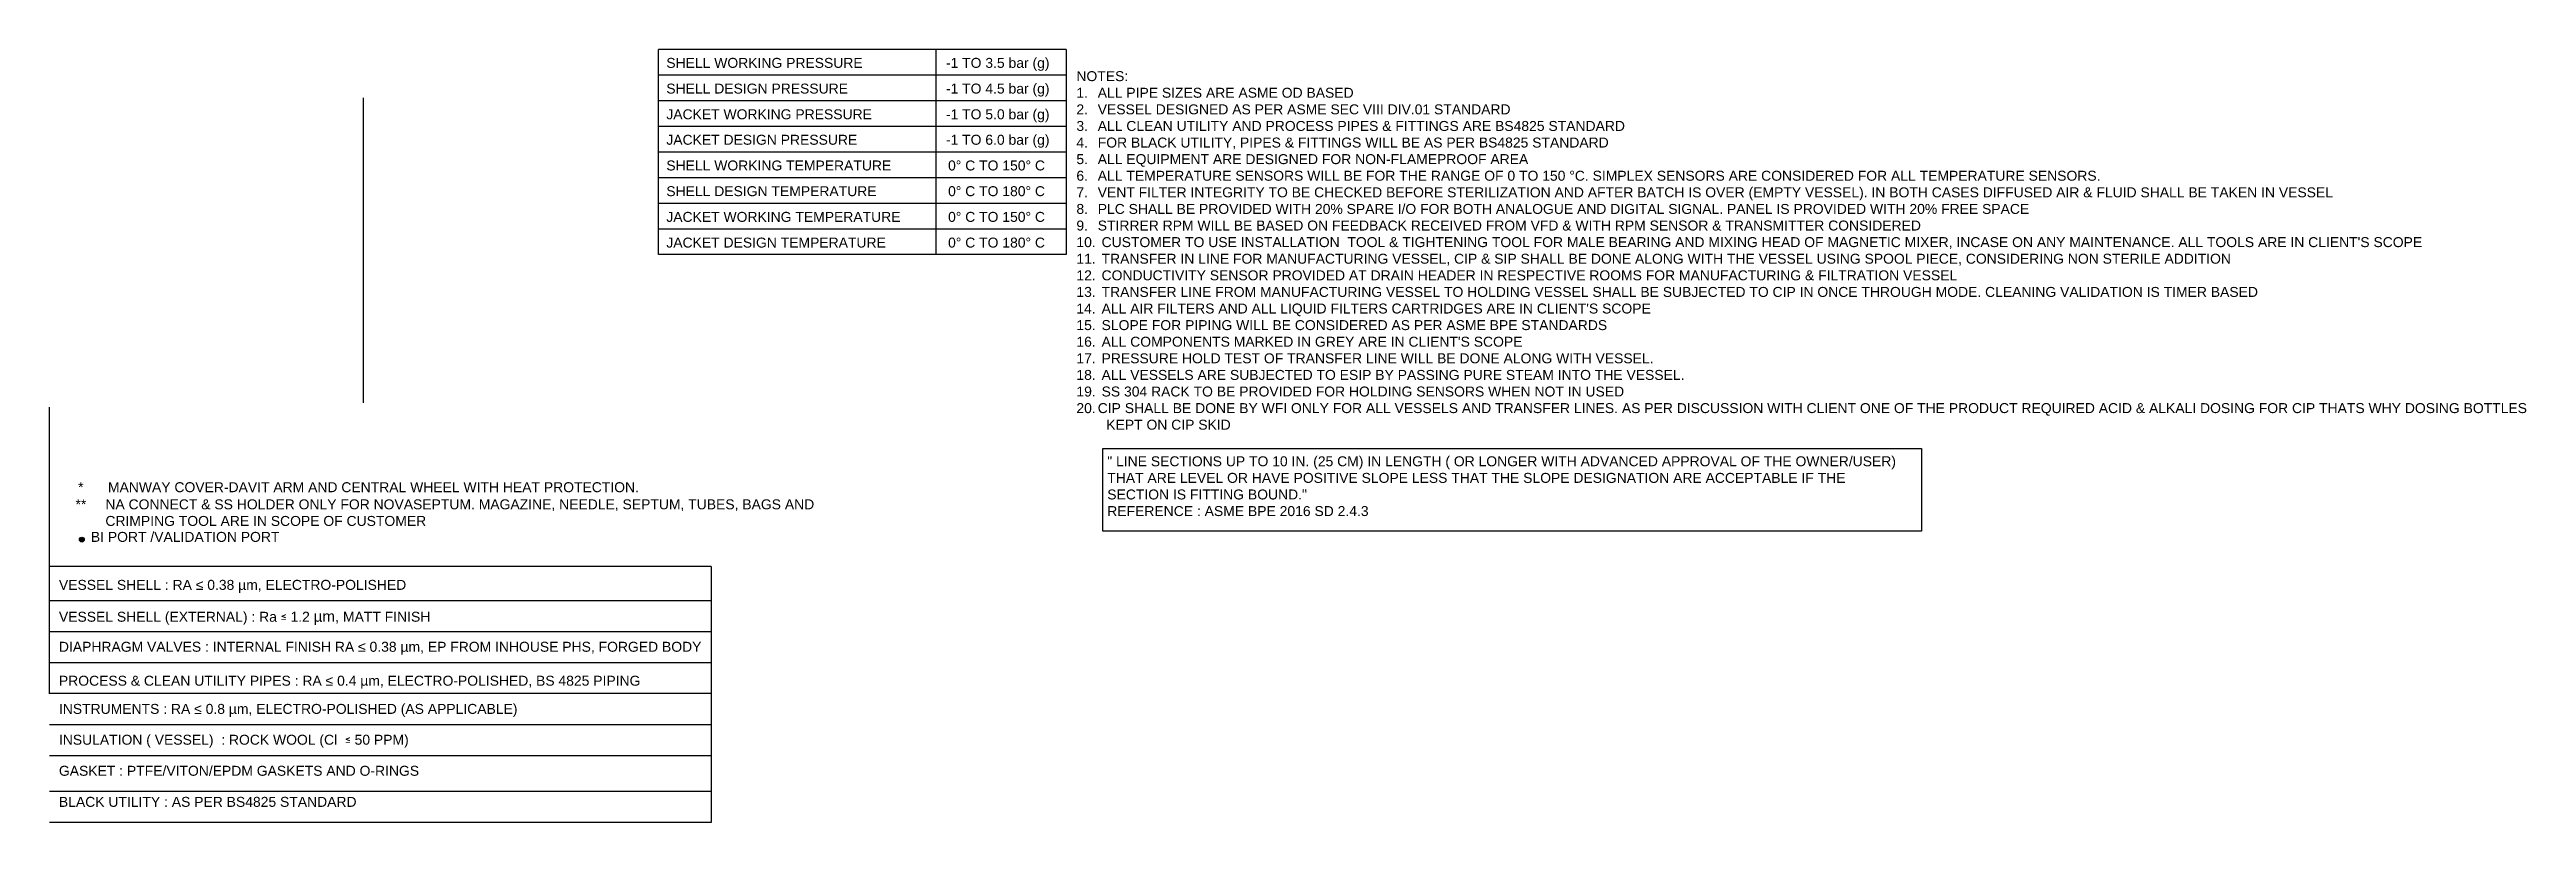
# Model space of a CAD drawing. Header units: millimetres. Extents: x -6754 to 5895, y -4820 to 1016.
# Drawn here: x -6302 to -5146, y -2541 to -2180 of the extents above; entities that cross this region are included whole.
import ezdxf

# ---------------------------------------------------------------- set-up
doc = ezdxf.new("R2010")
doc.units = ezdxf.units.MM
doc.layers.get('0').update_dxf_attribs({"linetype": 'CONTINUOUS'})
doc.layers.add('R2', color=1, linetype='CONTINUOUS')
doc.styles.get("Standard").update_dxf_attribs({"font": 'arial.ttf'})

msp = doc.modelspace()

# ---------------------------------------------------------------- texts
at = {"attachment_point": 1}
for s, insert, char_height, width in [('SHELL WORKING PRESSURE', (-6014.3, -2184.2), 4.648, 368.9), ('-1 TO 3.5 bar (g)', (-5883.8, -2184.2), 4.648, 368.9), ('SHELL DESIGN PRESSURE', (-6014.3, -2196.2), 4.648, 368.9), ('-1 TO 4.5 bar (g)', (-5883.8, -2196.2), 4.648, 368.9), ("NOTES:\\P\\pxi-3,l3,t2.14103;1.^IALL PIPE SIZES ARE ASME OD BASED\\P2.^IVESSEL DESIGNED AS PER ASME SEC VIII DIV.01 STANDARD  \\P3.^IALL CLEAN UTILITY AND PROCESS PIPES & FITTINGS ARE BS4825 STANDARD \\P4.^IFOR BLACK UTILITY, PIPES & FITTINGS WILL BE AS PER BS4825 STANDARD \\P5.^IALL EQUIPMENT ARE DESIGNED FOR NON-FLAMEPROOF AREA \\P6.^IALL TEMPERATURE SENSORS WILL BE FOR THE RANGE OF 0 TO 150 °C. SIMPLEX SENSORS ARE CONSIDERED FOR ALL TEMPERATURE SENSORS.  \\P7.^IVENT FILTER INTEGRITY TO BE CHECKED BEFORE STERILIZATION AND AFTER BATCH IS OVER (EMPTY VESSEL). IN BOTH CASES DIFFUSED AIR & FLUID SHALL BE TAKEN IN VESSEL \\P8.^IPLC SHALL BE PROVIDED WITH 20% SPARE I/O FOR BOTH ANALOGUE AND DIGITAL SIGNAL. PANEL IS PROVIDED WITH 20% FREE SPACE  \\P9.^ISTIRRER RPM WILL BE BASED ON FEEDBACK RECEIVED FROM VFD & WITH RPM SENSOR & TRANSMITTER CONSIDERED{\\fTrebuchet MS|b0|i0|c0|p34; } \\P10.^I CUSTOMER TO USE INSTALLATION  TOOL & TIGHTENING TOOL FOR MALE BEARING AND MIXING HEAD OF MAGNETIC MIXER, INCASE ON ANY MAINTENANCE. ALL TOOLS ARE IN CLIENT'S SCOPE \\P11.^I TRANSFER IN LINE FOR MANUFACTURING VESSEL, CIP & SIP SHALL BE DONE ALONG WITH THE VESSEL USING SPOOL PIECE, CONSIDERING NON STERILE ADDITION \\P12.^I CONDUCTIVITY SENSOR PROVIDED AT DRAIN HEADER IN RESPECTIVE ROOMS FOR MANUFACTURING & FILTRATION VESSEL \\P13.^I TRANSFER LINE FROM MANUFACTURING VESSEL TO HOLDING VESSEL SHALL BE SUBJECTED TO CIP IN ONCE THROUGH MODE. CLEANING VALIDATION IS TIMER BASED    \\P14.^I ALL AIR FILTERS AND ALL LIQUID FILTERS CARTRIDGES ARE IN CLIENT'S SCOPE \\P15.^I SLOPE FOR PIPING WILL BE CONSIDERED AS PER ASME BPE STANDARDS \\P16.^I ALL COMPONENTS MARKED IN GREY ARE IN CLIENT'S SCOPE \\P17.^I PRESSURE HOLD TEST OF TRANSFER LINE WILL BE DONE ALONG WITH VESSEL.\\P18.^I ALL VESSELS ARE SUBJECTED TO ESIP BY PASSING PURE STEAM INTO THE VESSEL. \\P19.^I SS 304 RACK TO BE PROVIDED FOR HOLDING SENSORS WHEN NOT IN USED\\P20.^ICIP SHALL BE DONE BY WFI ONLY FOR ALL VESSELS AND TRANSFER LINES. AS PER DISCUSSION WITH CLIENT ONE OF THE PRODUCT REQUIRED ACID & ALKALI DOSING FOR CIP THATS WHY DOSING BOTTLES \\P\\pi0;KEPT ON CIP SKID", (-5822.9, -2190.4), 4.6484, 722.507), ('JACKET WORKING PRESSURE', (-6014.3, -2208.2), 4.648, 368.9), ('-1 TO 5.0 bar (g)', (-5883.8, -2208.2), 4.648, 368.9), ('JACKET DESIGN PRESSURE', (-6014.3, -2220.1), 4.648, 368.9), ('-1 TO 6.0 bar (g)', (-5883.8, -2220.1), 4.648, 368.9), ('SHELL WORKING TEMPERATURE ', (-6014.3, -2232.1), 4.648, 368.9), ('0%%D C TO 150%%D C', (-5882.8, -2232.1), 4.648, 368.9), ('SHELL DESIGN TEMPERATURE ', (-6014.3, -2244.1), 4.648, 368.9), ('0%%D C TO 180%%D C', (-5882.8, -2244.1), 4.648, 368.9), ('JACKET WORKING TEMPERATURE ', (-6014.3, -2256.1), 4.648, 368.9), ('0%%D C TO 150%%D C', (-5882.8, -2256.1), 4.648, 368.9), ('JACKET DESIGN TEMPERATURE ', (-6014.3, -2268.1), 4.648, 368.9), ('0%%D C TO 180%%D C', (-5882.8, -2268.1), 4.648, 368.9), ('" LINE SECTIONS UP TO 10 IN. (25 CM) IN LENGTH ( OR LONGER WITH ADVANCED APPROVAL OF THE OWNER/USER) THAT ARE LEVEL OR HAVE POSITIVE SLOPE LESS THAT THE SLOPE DESIGNATION ARE ACCEPTABLE IF THE SECTION IS FITTING BOUND."\\PREFERENCE : ASME BPE 2016 SD 2.4.3', (-5808.5, -2370.2), 4.6484, 368.9), ('\\pxi-3,l4,t4;**^INA CONNECT & SS HOLDER ONLY FOR NOVASEPTUM. MAGAZINE, NEEDLE, SEPTUM, TUBES, BAGS AND CRIMPING TOOL ARE IN SCOPE OF CUSTOMER', (-6294.7, -2390.3), 4.6484, 368.9), ('\\pxi-3,l4,t4;*^IMANWAY COVER-DAVIT ARM AND CENTRAL WHEEL WITH HEAT PROTECTION. ', (-6293.5, -2382.3), 4.648, 368.9), ('BI PORT /VALIDATION PORT     ', (-6282.9, -2405.5), 4.648, 368.9), ('VESSEL SHELL : RA ≤ 0.38 µm, ELECTRO-POLISHED', (-6297.8, -2427.9), 4.648, 368.9), ('VESSEL SHELL (EXTERNAL) : Ra {\\fTrebuchet MS|b1|i0|c0|p34;≤} 1.2 {\\H1.0833x;µm,} MATT FINISH', (-6297.8, -2442.4), 4.648, 368.9), ('DIAPHRAGM VALVES : INTERNAL FINISH RA ≤ 0.38 µm, EP FROM INHOUSE PHS, FORGED BODY', (-6297.8, -2456.8), 4.648, 368.9), ('\\PPROCESS & CLEAN UTILITY PIPES : RA ≤ 0.4 µm, ELECTRO-POLISHED, BS 4825 PIPING', (-6297.8, -2464.9), 4.648, 368.9), ('INSTRUMENTS : RA ≤ 0.8 µm, ELECTRO-POLISHED (AS APPLICABLE)\\P ', (-6297.8, -2485.8), 4.648, 368.9), ('INSULATION ( VESSEL)  : ROCK WOOL (Cl  {\\fTrebuchet MS|b1|i0|c0|p34;≤} 50 PPM)', (-6297.8, -2500.2), 4.648, 368.9), ('GASKET : PTFE/VITON/EPDM GASKETS AND O-RINGS ', (-6297.8, -2514.7), 4.648, 368.9), ('BLACK UTILITY : AS PER BS4825 STANDARD', (-6297.8, -2529.2), 4.648, 368.9)]:
    msp.add_mtext(s, dxfattribs=dict(at, insert=insert, char_height=char_height, width=width))

# ---------------------------------------------------------------- hatches: boundary and pattern name
h = msp.add_hatch(color=256)
edge = h.paths.add_edge_path()
edge.add_arc((-6287.1, -2409.1), 1.11, 284.0513, 528.5408, ccw=False)
edge.add_arc((-6287.1, -2409.1), 1.11, 168.5408, 284.0513, ccw=False)

# ---------------------------------------------------------------- linework, layer by layer
for p, q in [((-5827.7, -2180.3), (-6018, -2180.3)), ((-6018, -2276), (-6018, -2180.3)), ((-5888.5, -2180.3), (-5888.5, -2276)), ((-5827.7, -2180.3), (-5827.7, -2276)), ((-5827.7, -2192.3), (-6018, -2192.3)), ((-6155.6, -2345.3), (-6155.6, -2202.9)), ((-5827.7, -2204.2), (-6018, -2204.2)), ((-5827.7, -2216.2), (-6018, -2216.2)), ((-5827.7, -2228.2), (-6018, -2228.2)), ((-5827.7, -2240.2), (-6018, -2240.2)), ((-5827.7, -2252.2), (-6018, -2252.2)), ((-5827.7, -2264.1), (-6018, -2264.1)), ((-5827.7, -2276), (-6018, -2276)), ((-6302.2, -2481.1), (-6302.2, -2347.2)), ((-5993.3, -2421.7), (-6302.2, -2421.7)), ((-5993.3, -2421.7), (-5993.3, -2541.1)), ((-5993.3, -2437.6), (-6302.2, -2437.6)), ((-5993.3, -2452.1), (-6302.2, -2452.1)), ((-5993.3, -2466.6), (-6302.2, -2466.6)), ((-5993.3, -2481), (-6302.2, -2481)), ((-5993.3, -2495.5), (-6302.2, -2495.5)), ((-5993.3, -2510), (-6302.2, -2510)), ((-5993.3, -2526.7), (-6302.2, -2526.7)), ((-5993.3, -2541.1), (-6302.2, -2541.1))]:
    msp.add_line(p, q)
msp.add_circle((-6287.1, -2409.1), 1.11)
at = {"layer": 'R2', "color": 1}
msp.add_lwpolyline([(-5810.6, -2366.5), (-5428.5, -2366.5), (-5428.5, -2405.2), (-5810.6, -2405.2)], close=True, dxfattribs=at)

msp.set_redraw_order([(e.dxf.handle, doc.entitydb.next_handle()) for e in msp.query("TEXT MTEXT ATTDEF DIMENSION ARC_DIMENSION")])  # texts and dimensions are drawn at this point

doc.saveas('drawing.dxf')
